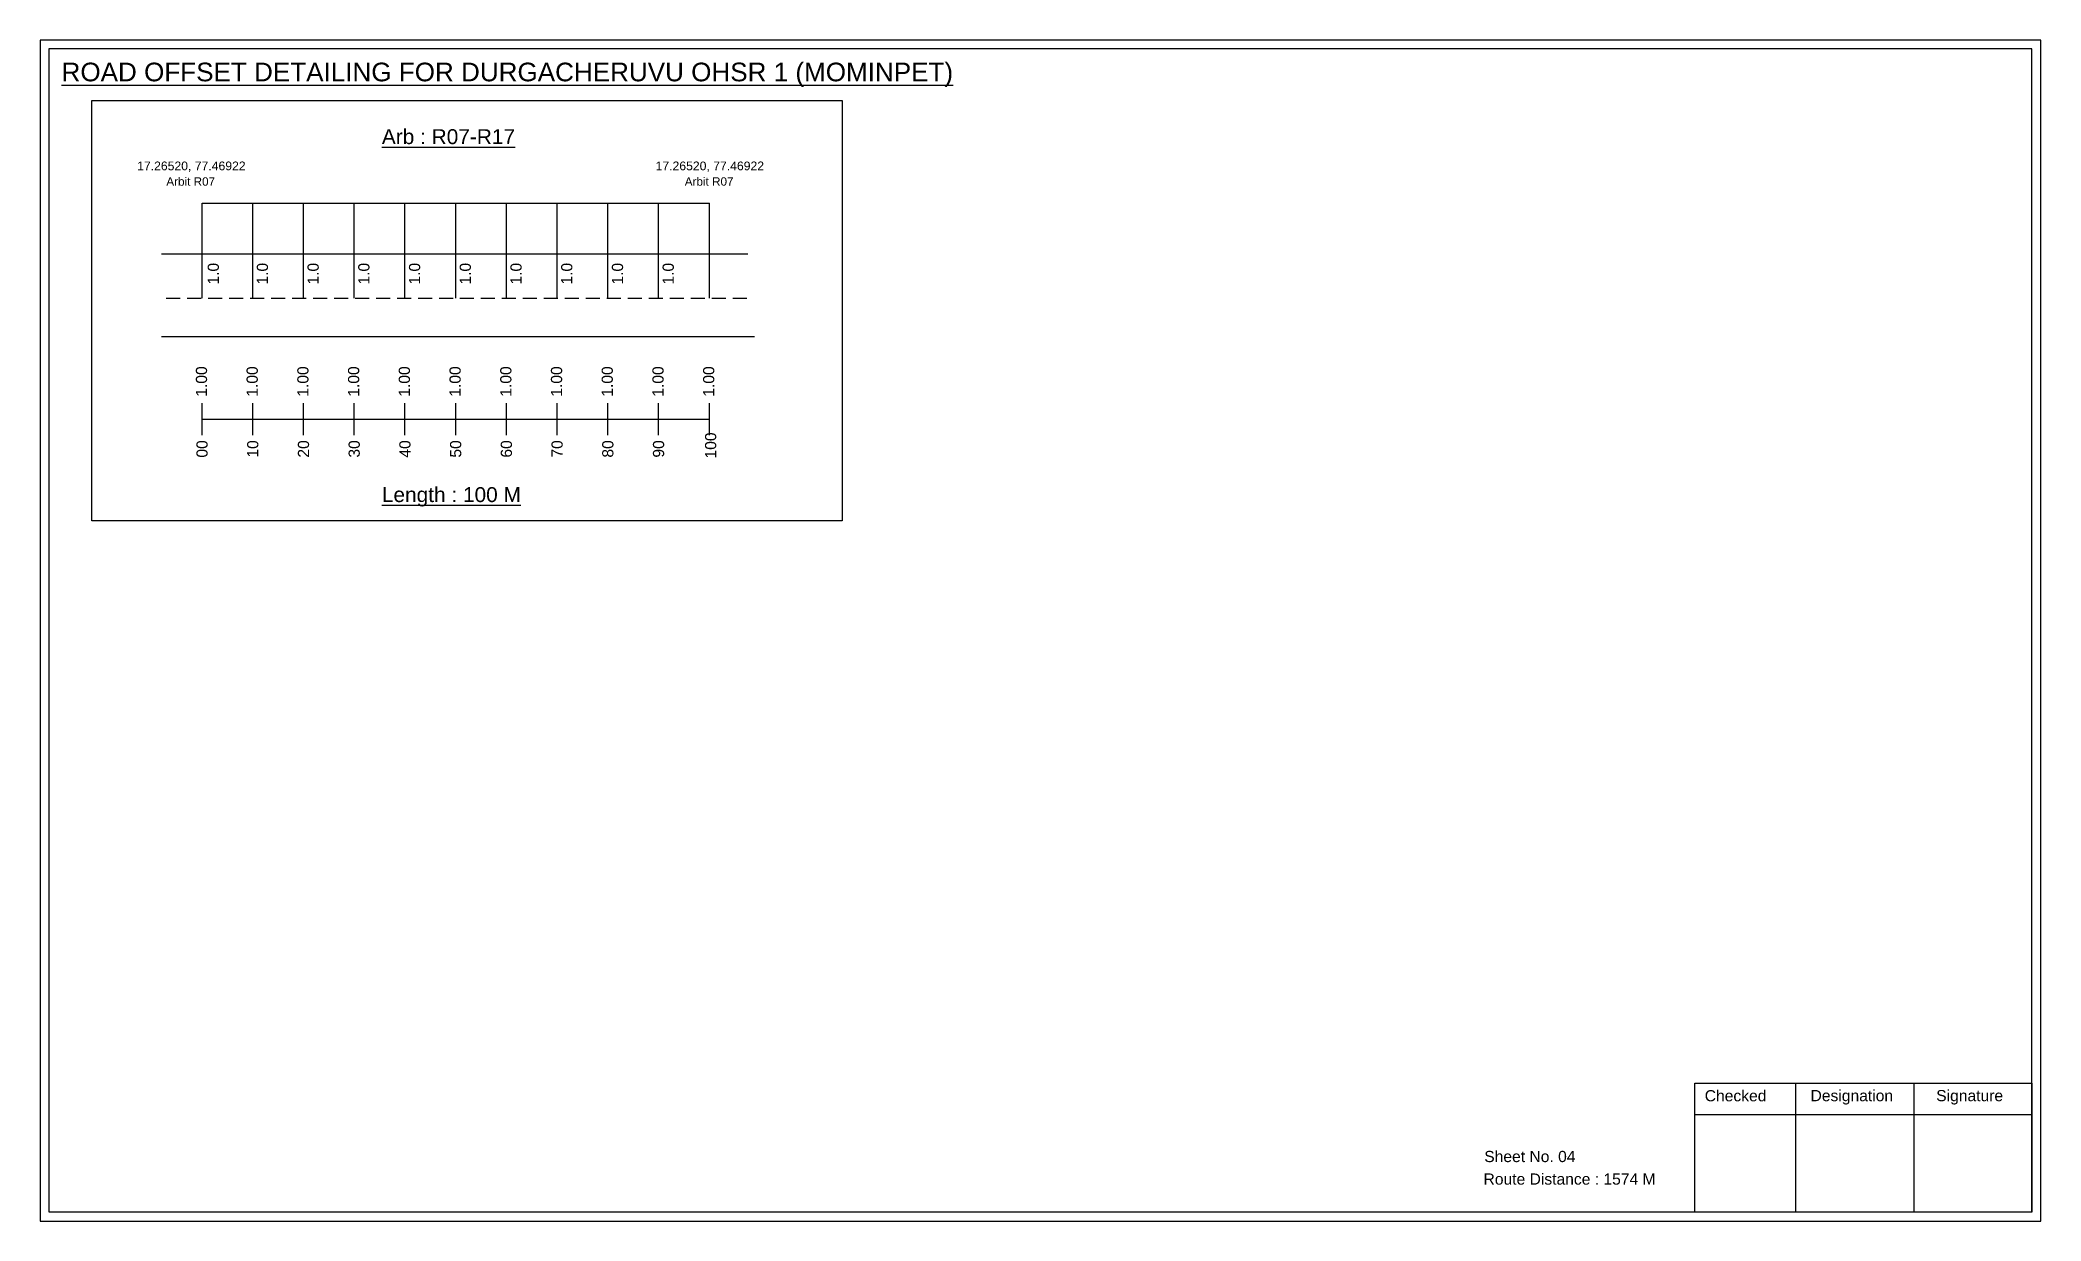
# Model space of a CAD drawing. Header units: inches. Extents: x -117 to 51867, y -12715 to 3423.
# Drawn here: x 31092 to 31628, y -3040 to -2723 of the extents above; entities that cross this region are included whole.
import ezdxf

# ---------------------------------------------------------------- set-up
doc = ezdxf.new("R2010")
doc.units = ezdxf.units.IN
doc.header["$MEASUREMENT"] = 0
doc.linetypes.add('DASHED2', pattern=[0.375, 0.25, -0.125])
doc.layers.add('PDF_Geometry', color=7, linetype='Continuous')
doc.layers.add('PDF_Text', color=5, linetype='Continuous')
doc.styles.add('PDF Arial', font='arial.ttf')
doc.styles.get("Standard").update_dxf_attribs({"font": 'arial.ttf'})

msp = doc.modelspace()

# ---------------------------------------------------------------- texts
at = {"color": 242, "true_color": 0xcd2027}
for s, height, p in [('%%UROAD OFFSET DETAILING FOR DURGACHERUVU OHSR 1 (MOMINPET)', 5, (31097.67, -2734.25)), ('%%UArb : R07-R17', 4, (31183.54, -2751.09)), ('%%ULength : 100 M', 4, (31183.54, -2847.09))]:
    msp.add_text(s, height=height, dxfattribs=at).set_placement(p)
at = {"color": 5}
for s, height, p in [('17.26520, 77.46922', 2.34, (31117.93, -2758.11)), ('17.26520, 77.46922', 2.34, (31256.93, -2758.11)), ('Arbit R07', 2.246, (31125.75, -2762.24)), ('Arbit R07', 2.246, (31264.75, -2762.24))]:
    msp.add_text(s, height=height, dxfattribs=at).set_placement(p)
for p in [(31139.85, -2788.77), (31153.01, -2788.77), (31166.61, -2788.77), (31180.21, -2788.77), (31193.81, -2788.77), (31207.41, -2788.77), (31221.01, -2788.77), (31234.61, -2788.77), (31248.21, -2788.77), (31261.81, -2788.77)]:
    msp.add_text('1.0', height=3, rotation=90).set_placement(p)
at = {"color": 217, "true_color": 0x93278f}
for s, p in [('1.00', (31136.67, -2818.84)), ('1.00', (31150.27, -2818.84)), ('1.00', (31163.87, -2818.84)), ('1.00', (31177.47, -2818.84)), ('1.00', (31191.07, -2818.84)), ('1.00', (31204.67, -2818.84)), ('1.00', (31218.27, -2818.84)), ('1.00', (31231.87, -2818.84)), ('1.00', (31245.47, -2818.84)), ('1.00', (31259.07, -2818.84)), ('1.00', (31272.67, -2818.84)), ('00', (31136.82, -2835.17)), ('10', (31150.42, -2835.17)), ('20', (31164.02, -2835.17)), ('30', (31177.62, -2835.17)), ('40', (31191.22, -2835.17)), ('50', (31204.82, -2835.17)), ('60', (31218.42, -2835.17)), ('70', (31232.02, -2835.17)), ('80', (31245.62, -2835.17)), ('90', (31259.22, -2835.17)), ('100', (31273.19, -2835.41))]:
    msp.add_text(s, height=3, rotation=90, dxfattribs=at).set_placement(p)
for s, p in [('Sheet No. 04', (31479.1, -3024.09)), ('Route Distance : 1574 M', (31478.91, -3030.14))]:
    msp.add_text(s, height=3).set_placement(p)
at = {"layer": 'PDF_Text', "color": 7, "attachment_point": 7, "style": 'PDF Arial'}
for s, insert, char_height in [('Checked', (31538.21, -3007.84), 3.001), ('Designation', (31566.58, -3008.67), 3.0006), ('Signature', (31600.27, -3008.67), 3.001)]:
    msp.add_mtext(s, dxfattribs=dict(at, insert=insert, char_height=char_height))

# ---------------------------------------------------------------- linework, layer by layer
at = {"color": 5}
msp.add_line((31135.34, -2766.91), (31271.34, -2766.91), dxfattribs=at)
for p, q in [((31135.34, -2792.44), (31135.34, -2766.91)), ((31148.94, -2792.44), (31148.94, -2766.91)), ((31162.54, -2792.44), (31162.54, -2766.91)), ((31176.14, -2792.44), (31176.14, -2766.91)), ((31189.74, -2792.44), (31189.74, -2766.91)), ((31203.34, -2792.44), (31203.34, -2766.91)), ((31216.94, -2792.44), (31216.94, -2766.91)), ((31230.54, -2792.44), (31230.54, -2766.91)), ((31244.14, -2792.44), (31244.14, -2766.91)), ((31257.74, -2792.44), (31257.74, -2766.91)), ((31271.34, -2792.44), (31271.34, -2766.91)), ((31124.47, -2780.56), (31281.62, -2780.56)), ((31283.44, -2802.74), (31124.47, -2802.74))]:
    msp.add_line(p, q)
at = {"linetype": 'DASHED2', "ltscale": 15}
msp.add_line((31125.74, -2792.44), (31281.62, -2792.44), dxfattribs=at)
at = {"color": 217, "true_color": 0x93278f}
for p, q in [((31135.34, -2829.14), (31135.34, -2820.58)), ((31148.94, -2829.14), (31148.94, -2820.58)), ((31162.54, -2829.14), (31162.54, -2820.58)), ((31176.14, -2829.14), (31176.14, -2820.58)), ((31189.74, -2829.14), (31189.74, -2820.58)), ((31203.34, -2829.14), (31203.34, -2820.58)), ((31216.94, -2829.14), (31216.94, -2820.58)), ((31230.54, -2829.14), (31230.54, -2820.58)), ((31244.14, -2829.14), (31244.14, -2820.58)), ((31257.74, -2829.14), (31257.74, -2820.58)), ((31271.34, -2829.14), (31271.34, -2820.58)), ((31135.34, -2824.87), (31271.34, -2824.84))]:
    msp.add_line(p, q, dxfattribs=at)
msp.add_lwpolyline([(31105.75, -2739.42), (31306.99, -2739.42), (31306.99, -2852.1), (31105.75, -2852.1)], close=True)
at = {"layer": 'PDF_Geometry'}
for points in [[(31091.89, -2723.18), (31091.89, -3039.89), (31628.36, -3039.89), (31628.36, -2723.18)], [(31094.22, -2725.5), (31094.22, -3037.47), (31625.94, -3037.47), (31625.94, -2725.5)]]:
    msp.add_lwpolyline(points, close=True, dxfattribs=at)
at = {"layer": 'PDF_Geometry', "color": 242, "true_color": 0xcc1f26}
msp.add_lwpolyline([(31625.94, -3037.56), (31535.6, -3037.56), (31535.6, -3002.95), (31625.94, -3002.95)], close=True, dxfattribs=at)
for points in [[(31562.58, -3002.95), (31562.58, -3037.56)], [(31594.31, -3002.95), (31594.31, -3037.56)], [(31535.6, -3011.32), (31625.94, -3011.32)]]:
    msp.add_lwpolyline(points, dxfattribs=at)

msp.set_redraw_order([(e.dxf.handle, doc.entitydb.next_handle()) for e in msp.query("TEXT MTEXT ATTDEF DIMENSION ARC_DIMENSION")])  # texts and dimensions are drawn at this point

doc.saveas('drawing.dxf')
